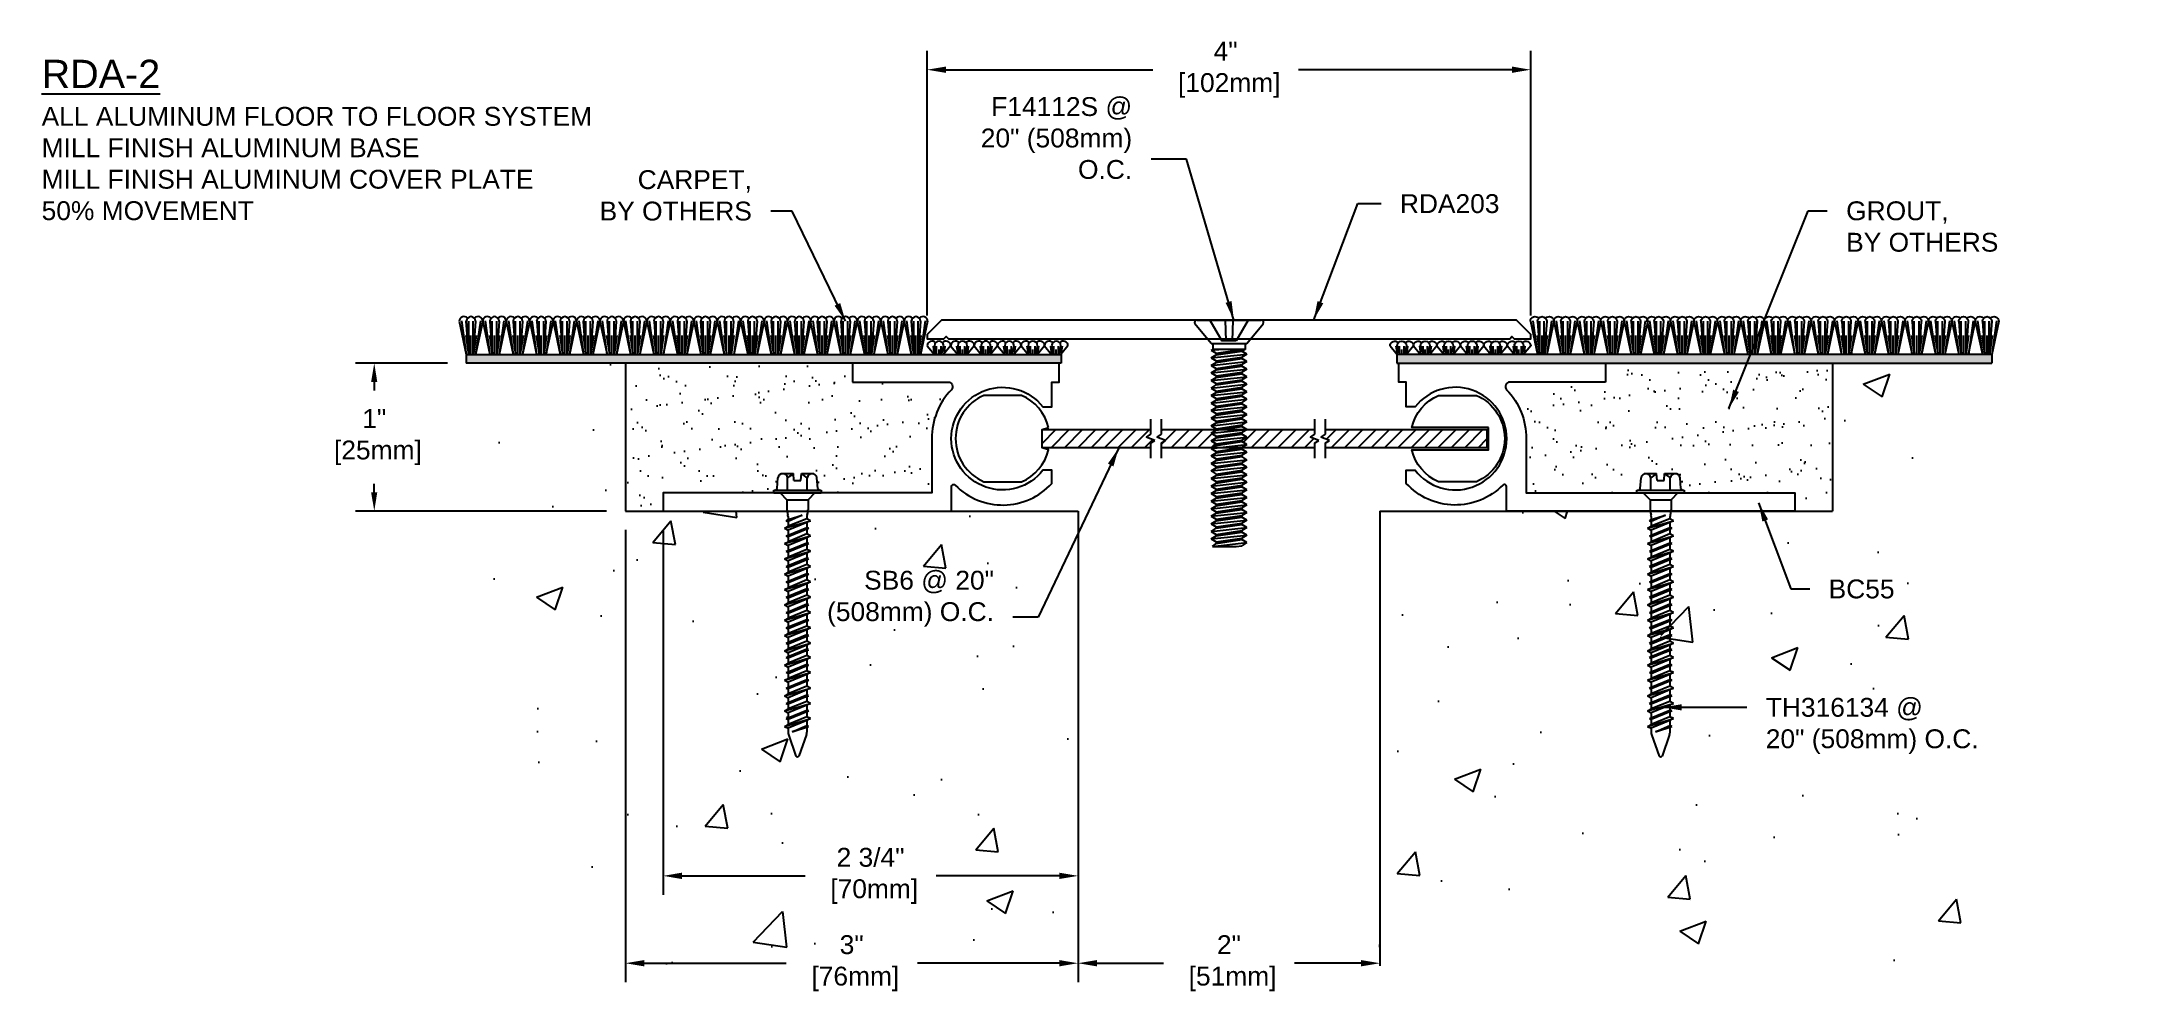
# Model space of a CAD drawing. Header units: inches. Extents: x -4.5 to 9.3, y 15.3 to 21.6.
import ezdxf

# ---------------------------------------------------------------- set-up
doc = ezdxf.new("R2010")
doc.units = ezdxf.units.IN
doc.header["$MEASUREMENT"] = 0
for name, color, linetype in [('Anchors', 4, 'Continuous'), ('Conditions', 1, 'Continuous'), ('Dimensions', 3, 'Continuous'), ('Metals', 7, 'Continuous'), ('TEXT', 2, 'Continuous')]:
    doc.layers.add(name, color=color, linetype=linetype)
doc.styles.add('ARIAL', font='arial.ttf')
doc.styles.get("Standard").update_dxf_attribs({"font": 'arial.ttf'})
doc.dimstyles.new('Arial', dxfattribs={"dimtxt": 0.125, "dimasz": 0.125, "dimexe": 0.125, "dimexo": 0.125, "dimgap": 0.125, "dimtad": 0, "dimtih": 1, "dimtoh": 1, "dimdec": 4, "dimzin": 3, "dimdsep": 46, "dimlunit": 4, "dimtxsty": 'ARIAL', "dimcen": 0.125, "dimadec": 0, "dimazin": 0, "dimtfac": 1, "dimtdec": 4, "dimtofl": 0, "dimtmove": 0, "dimatfit": 3, "dimfxl": 0, "dimfrac": 2, "dimtolj": 1, "dimtzin": 0, "dimarcsym": 0})

msp = doc.modelspace()

# ---------------------------------------------------------------- texts
at = {"layer": 'TEXT', "insert": (-4.49042, 21.47704), "char_height": 0.1875, "width": 4, "attachment_point": 1, "style": 'ARIAL'}
msp.add_mtext('{\\LRDA-2\\P\\H0.6667x;\\lALL ALUMINUM FLOOR TO FLOOR SYSTEM MILL FINISH ALUMINUM BASE \\PMILL FINISH ALUMINUM COVER PLATE \\P50% MOVEMENT}', dxfattribs=at)
at = {"layer": 'TEXT', "char_height": 0.125, "style": 'ARIAL'}
for s, insert, attachment_point in [('F14112S @\\P20" (508mm)\\PO.C.', (2.73673, 20.68584), 9), ('CARPET,\\PBY OTHERS', (0.21644, 20.40992), 9), ('RDA203', (4.5109, 20.58608), 1), ('GROUT,\\PBY OTHERS', (7.46827, 20.53844), 1), ('SB6 @ 20"\\P(508mm) O.C.', (1.82085, 17.71909), 9), ('BC55', (7.35217, 18.03221), 1), ('TH316134 @\\P20" (508mm) O.C.', (6.9358, 17.24758), 1)]:
    msp.add_mtext(s, dxfattribs=dict(at, insert=insert, attachment_point=attachment_point))

# ---------------------------------------------------------------- blocks, each defined once
blk = doc.blocks.new('*D12')
at = {"layer": 'Defpoints', "color": 0}
for p in [(5.378, 21.411), (1.378, 19.656), (5.378, 19.656)]:
    blk.add_point(p, dxfattribs=at)
at = {"layer": 'Dimensions', "color": 0, "lineweight": -2}
for p, q in [((1.378, 19.781), (1.378, 21.536)), ((5.378, 19.781), (5.378, 21.536)), ((1.503, 21.411), (2.873, 21.411)), ((5.253, 21.411), (3.839, 21.411))]:
    blk.add_line(p, q, dxfattribs=at)
at = {"layer": 'Dimensions', "color": 0}
for points in [[(1.503, 21.432), (1.503, 21.39), (1.378, 21.411)], [(5.253, 21.432), (5.253, 21.39), (5.378, 21.411)]]:
    blk.add_solid(points, dxfattribs=at)
at = {"layer": 'Dimensions', "color": 0, "insert": (3.356, 21.411), "char_height": 0.125, "attachment_point": 5, "style": 'ARIAL'}
blk.add_mtext('\\A1;4"\\P [102mm]', dxfattribs=at)
blk = doc.blocks.new('*D13')
at = {"layer": 'Defpoints', "color": 0}
for p in [(2.378, 16.978), (4.378, 15.489), (4.378, 15.471)]:
    blk.add_point(p, dxfattribs=at)
at = {"layer": 'Dimensions', "color": 0, "lineweight": -2}
for p, q in [((2.378, 16.853), (2.378, 15.364)), ((4.378, 15.596), (4.378, 15.614)), ((2.503, 15.489), (2.944, 15.489)), ((4.253, 15.489), (3.813, 15.489))]:
    blk.add_line(p, q, dxfattribs=at)
at = {"layer": 'Dimensions', "color": 0}
for points in [[(2.503, 15.51), (2.503, 15.468), (2.378, 15.489)], [(4.253, 15.51), (4.253, 15.468), (4.378, 15.489)]]:
    blk.add_solid(points, dxfattribs=at)
at = {"layer": 'Dimensions', "color": 0, "insert": (3.378, 15.489), "char_height": 0.125, "attachment_point": 5, "style": 'ARIAL'}
blk.add_mtext('\\A1;2"\\P [51mm]', dxfattribs=at)
blk = doc.blocks.new('*D14')
at = {"layer": 'Defpoints', "color": 0}
for p in [(-0.622, 18.486), (2.378, 16.978), (-0.622, 15.489)]:
    blk.add_point(p, dxfattribs=at)
at = {"layer": 'Dimensions', "color": 0, "lineweight": -2}
for p, q in [((-0.622, 18.361), (-0.622, 15.364)), ((2.378, 16.853), (2.378, 15.364)), ((-0.497, 15.489), (0.444, 15.489)), ((2.253, 15.489), (1.313, 15.489))]:
    blk.add_line(p, q, dxfattribs=at)
at = {"layer": 'Dimensions', "color": 0}
for points in [[(-0.497, 15.51), (-0.497, 15.468), (-0.622, 15.489)], [(2.253, 15.51), (2.253, 15.468), (2.378, 15.489)]]:
    blk.add_solid(points, dxfattribs=at)
at = {"layer": 'Dimensions', "color": 0, "insert": (0.878, 15.489), "char_height": 0.125, "attachment_point": 5, "style": 'ARIAL'}
blk.add_mtext('\\A1;3"\\P [76mm]', dxfattribs=at)
blk = doc.blocks.new('*D15')
at = {"layer": 'Defpoints', "color": 0}
for p in [(-0.372, 18.486), (2.378, 16.978), (-0.372, 16.068)]:
    blk.add_point(p, dxfattribs=at)
at = {"layer": 'Dimensions', "color": 0, "lineweight": -2}
for p, q in [((-0.372, 18.361), (-0.372, 15.943)), ((2.378, 16.853), (2.378, 15.943)), ((-0.247, 16.068), (0.569, 16.068)), ((2.253, 16.068), (1.438, 16.068))]:
    blk.add_line(p, q, dxfattribs=at)
at = {"layer": 'Dimensions', "color": 0}
for points in [[(-0.247, 16.089), (-0.247, 16.047), (-0.372, 16.068)], [(2.253, 16.089), (2.253, 16.047), (2.378, 16.068)]]:
    blk.add_solid(points, dxfattribs=at)
at = {"layer": 'Dimensions', "color": 0, "insert": (1.003, 16.068), "char_height": 0.125, "attachment_point": 5, "style": 'ARIAL'}
blk.add_mtext('\\A1;2 3/4"\\P [70mm]', dxfattribs=at)
blk = doc.blocks.new('TH316134')
for p, q in [((-0.157, 0), (-0.157, 0.019)), ((-0.157, 0.019), (0.157, 0.019)), ((-0.157, 0), (0.157, 0)), ((-0.135, 0.029), (-0.129, 0.1)), ((-0.115, 0), (-0.07, -0.045)), ((-0.097, 0.128), (-0.027, 0.128)), ((-0.065, 0.019), (-0.065, 0.1)), ((-0.023, 0.082), (-0.027, 0.128)), ((-0.023, 0.082), (0.023, 0.082)), ((0.023, 0.082), (0.027, 0.128)), ((0.027, 0.128), (0.097, 0.128)), ((0.064, 0.019), (0.064, 0.1)), ((0.115, 0), (0.07, -0.045)), ((0.135, 0.029), (0.129, 0.1)), ((0.157, 0.019), (0.157, 0)), ((-0.07, -0.045), (-0.07, -0.112)), ((-0.07, -0.045), (0.07, -0.045)), ((-0.069, -0.122), (-0.063, -0.148)), ((0.069, -0.122), (0.063, -0.148)), ((0.07, -0.045), (0.07, -0.112)), ((-0.086, -0.234), (0.086, -0.184)), ((-0.086, -0.234), (-0.062, -0.221)), ((-0.086, -0.234), (-0.062, -0.247)), ((-0.074, -0.184), (0.032, -0.147)), ((-0.074, -0.184), (-0.062, -0.177)), ((-0.074, -0.184), (-0.062, -0.19)), ((-0.074, -0.285), (0.074, -0.234)), ((-0.062, -0.177), (0.032, -0.147)), ((0.032, -0.147), (-0.062, -0.19)), ((-0.062, -0.157), (-0.062, -0.177)), ((0.062, -0.171), (-0.062, -0.221)), ((-0.062, -0.19), (-0.062, -0.221)), ((0.062, -0.197), (-0.062, -0.247)), ((-0.062, -0.279), (0.062, -0.228)), ((0.062, -0.241), (-0.062, -0.291)), ((-0.062, -0.247), (-0.062, -0.279)), ((0.062, -0.272), (-0.062, -0.323)), ((0.062, -0.157), (0.062, -0.171)), ((0.086, -0.184), (0.062, -0.171)), ((0.086, -0.184), (0.062, -0.197)), ((0.062, -0.197), (0.062, -0.228)), ((0.074, -0.234), (0.062, -0.228)), ((0.074, -0.234), (0.062, -0.241)), ((0.062, -0.241), (0.062, -0.272)), ((0.086, -0.285), (0.062, -0.272)), ((-0.086, -0.336), (0.086, -0.285)), ((-0.086, -0.336), (-0.062, -0.323)), ((-0.086, -0.336), (-0.062, -0.349)), ((-0.086, -0.437), (0.086, -0.387)), ((-0.074, -0.285), (-0.062, -0.279)), ((-0.074, -0.285), (-0.062, -0.291)), ((-0.074, -0.387), (0.074, -0.336)), ((-0.074, -0.387), (-0.062, -0.381)), ((-0.074, -0.387), (-0.062, -0.393)), ((-0.062, -0.291), (-0.062, -0.323)), ((0.062, -0.298), (-0.062, -0.349)), ((-0.062, -0.381), (0.062, -0.33)), ((0.062, -0.342), (-0.062, -0.393)), ((-0.062, -0.349), (-0.062, -0.381)), ((0.062, -0.374), (-0.062, -0.425)), ((-0.062, -0.393), (-0.062, -0.425)), ((0.062, -0.4), (-0.062, -0.45)), ((0.086, -0.285), (0.062, -0.298)), ((0.062, -0.298), (0.062, -0.33)), ((0.074, -0.336), (0.062, -0.33)), ((0.074, -0.336), (0.062, -0.342)), ((0.062, -0.342), (0.062, -0.374)), ((0.086, -0.387), (0.062, -0.374)), ((0.086, -0.387), (0.062, -0.4)), ((0.062, -0.4), (0.062, -0.431)), ((-0.086, -0.437), (-0.062, -0.425)), ((-0.086, -0.437), (-0.062, -0.45)), ((-0.086, -0.539), (0.086, -0.488)), ((-0.086, -0.539), (-0.062, -0.526)), ((-0.086, -0.539), (-0.062, -0.552)), ((-0.074, -0.488), (0.074, -0.437)), ((-0.074, -0.488), (-0.062, -0.482)), ((-0.074, -0.488), (-0.062, -0.494)), ((-0.074, -0.59), (0.074, -0.539)), ((-0.062, -0.482), (0.062, -0.431)), ((0.062, -0.444), (-0.062, -0.494)), ((-0.062, -0.45), (-0.062, -0.482)), ((0.062, -0.475), (-0.062, -0.526)), ((-0.062, -0.494), (-0.062, -0.526)), ((0.062, -0.501), (-0.062, -0.552)), ((-0.062, -0.584), (0.062, -0.533)), ((0.062, -0.545), (-0.062, -0.596)), ((0.074, -0.437), (0.062, -0.431)), ((0.074, -0.437), (0.062, -0.444)), ((0.062, -0.444), (0.062, -0.475)), ((0.086, -0.488), (0.062, -0.475)), ((0.086, -0.488), (0.062, -0.501)), ((0.062, -0.501), (0.062, -0.533)), ((0.074, -0.539), (0.062, -0.533)), ((0.074, -0.539), (0.062, -0.545)), ((0.062, -0.545), (0.062, -0.577)), ((-0.086, -0.641), (0.086, -0.59)), ((-0.086, -0.641), (-0.062, -0.628)), ((-0.086, -0.641), (-0.062, -0.654)), ((-0.074, -0.59), (-0.062, -0.584)), ((-0.074, -0.59), (-0.062, -0.596)), ((-0.074, -0.691), (0.074, -0.641)), ((-0.074, -0.691), (-0.062, -0.685)), ((-0.062, -0.552), (-0.062, -0.584)), ((0.062, -0.577), (-0.062, -0.628)), ((-0.062, -0.596), (-0.062, -0.628)), ((0.062, -0.603), (-0.062, -0.654)), ((-0.062, -0.685), (0.062, -0.634)), ((0.062, -0.647), (-0.062, -0.698)), ((-0.062, -0.654), (-0.062, -0.685)), ((0.062, -0.678), (-0.062, -0.729)), ((0.086, -0.59), (0.062, -0.577)), ((0.086, -0.59), (0.062, -0.603)), ((0.062, -0.603), (0.062, -0.634)), ((0.074, -0.641), (0.062, -0.634)), ((0.074, -0.641), (0.062, -0.647)), ((0.062, -0.647), (0.062, -0.678)), ((0.086, -0.691), (0.062, -0.678)), ((-0.086, -0.742), (0.086, -0.691)), ((-0.086, -0.742), (-0.062, -0.729)), ((-0.086, -0.742), (-0.062, -0.755)), ((-0.086, -0.844), (0.086, -0.793)), ((-0.074, -0.691), (-0.062, -0.698)), ((-0.074, -0.793), (0.074, -0.742)), ((-0.074, -0.793), (-0.062, -0.787)), ((-0.074, -0.793), (-0.062, -0.799)), ((-0.062, -0.698), (-0.062, -0.729)), ((0.062, -0.704), (-0.062, -0.755)), ((-0.062, -0.787), (0.062, -0.736)), ((0.062, -0.748), (-0.062, -0.799)), ((-0.062, -0.755), (-0.062, -0.787)), ((0.062, -0.78), (-0.062, -0.831)), ((-0.062, -0.799), (-0.062, -0.831)), ((0.062, -0.806), (-0.062, -0.857)), ((0.086, -0.691), (0.062, -0.704)), ((0.062, -0.704), (0.062, -0.736)), ((0.074, -0.742), (0.062, -0.736)), ((0.074, -0.742), (0.062, -0.748)), ((0.062, -0.748), (0.062, -0.78)), ((0.086, -0.793), (0.062, -0.78)), ((0.086, -0.793), (0.062, -0.806)), ((0.062, -0.806), (0.062, -0.838)), ((-0.086, -0.844), (-0.062, -0.831)), ((-0.086, -0.844), (-0.062, -0.857)), ((-0.086, -0.945), (0.086, -0.895)), ((-0.086, -0.945), (-0.062, -0.932)), ((-0.086, -0.945), (-0.062, -0.958)), ((-0.074, -0.895), (0.074, -0.844)), ((-0.074, -0.895), (-0.062, -0.888)), ((-0.074, -0.895), (-0.062, -0.901)), ((-0.074, -0.996), (0.074, -0.945)), ((-0.062, -0.888), (0.062, -0.838)), ((0.062, -0.85), (-0.062, -0.901)), ((-0.062, -0.857), (-0.062, -0.888)), ((0.062, -0.882), (-0.062, -0.932)), ((-0.062, -0.901), (-0.062, -0.932)), ((0.062, -0.907), (-0.062, -0.958)), ((-0.062, -0.99), (0.062, -0.939)), ((0.062, -0.951), (-0.062, -1.002)), ((-0.062, -0.958), (-0.062, -0.99)), ((0.074, -0.844), (0.062, -0.838)), ((0.074, -0.844), (0.062, -0.85)), ((0.062, -0.85), (0.062, -0.882)), ((0.086, -0.895), (0.062, -0.882)), ((0.086, -0.895), (0.062, -0.907)), ((0.062, -0.907), (0.062, -0.939)), ((0.074, -0.945), (0.062, -0.939)), ((0.074, -0.945), (0.062, -0.951)), ((0.062, -0.951), (0.062, -0.983)), ((-0.086, -1.047), (0.086, -0.996)), ((-0.086, -1.047), (-0.062, -1.034)), ((-0.086, -1.047), (-0.062, -1.06)), ((-0.086, -1.141), (0.086, -1.09)), ((-0.074, -0.996), (-0.062, -0.99)), ((-0.074, -0.996), (-0.062, -1.002)), ((-0.074, -1.09), (0.074, -1.039)), ((-0.074, -1.09), (-0.062, -1.084)), ((-0.074, -1.09), (-0.062, -1.096)), ((0.062, -0.983), (-0.062, -1.034)), ((-0.062, -1.002), (-0.062, -1.034)), ((0.062, -1.009), (-0.062, -1.06)), ((-0.062, -1.084), (0.062, -1.033)), ((0.062, -1.045), (-0.062, -1.096)), ((-0.062, -1.052), (-0.062, -1.084)), ((0.062, -1.077), (-0.062, -1.128)), ((-0.062, -1.096), (-0.062, -1.128)), ((0.062, -1.103), (-0.062, -1.154)), ((0.086, -0.996), (0.062, -0.983)), ((0.086, -0.996), (0.062, -1.009)), ((0.062, -1.001), (0.062, -1.033)), ((0.074, -1.039), (0.062, -1.033)), ((0.074, -1.039), (0.062, -1.045)), ((0.062, -1.045), (0.062, -1.077)), ((0.086, -1.09), (0.062, -1.077)), ((0.086, -1.09), (0.062, -1.103)), ((0.062, -1.103), (0.062, -1.134)), ((-0.086, -1.141), (-0.062, -1.128)), ((-0.086, -1.141), (-0.062, -1.154)), ((-0.086, -1.242), (0.086, -1.191)), ((-0.086, -1.242), (-0.062, -1.229)), ((-0.074, -1.191), (0.074, -1.141)), ((-0.074, -1.191), (-0.062, -1.185)), ((-0.074, -1.191), (-0.062, -1.198)), ((-0.062, -1.185), (0.062, -1.134)), ((0.062, -1.147), (-0.062, -1.198)), ((-0.062, -1.154), (-0.062, -1.185)), ((0.062, -1.178), (-0.062, -1.229)), ((-0.062, -1.198), (-0.062, -1.229)), ((0.062, -1.204), (-0.062, -1.255)), ((-0.062, -1.287), (0.062, -1.236)), ((0.074, -1.141), (0.062, -1.134)), ((0.074, -1.141), (0.062, -1.147)), ((0.062, -1.147), (0.062, -1.178)), ((0.086, -1.191), (0.062, -1.178)), ((0.086, -1.191), (0.062, -1.204)), ((0.062, -1.204), (0.062, -1.236)), ((0.074, -1.242), (0.062, -1.236)), ((-0.086, -1.242), (-0.062, -1.255)), ((-0.086, -1.344), (0.086, -1.293)), ((-0.086, -1.344), (-0.062, -1.331)), ((-0.086, -1.344), (-0.062, -1.357)), ((-0.074, -1.293), (0.074, -1.242)), ((-0.074, -1.293), (-0.062, -1.287)), ((-0.074, -1.293), (-0.062, -1.299)), ((-0.074, -1.395), (0.074, -1.344)), ((0.062, -1.248), (-0.062, -1.299)), ((-0.062, -1.255), (-0.062, -1.287)), ((0.062, -1.28), (-0.062, -1.331)), ((-0.062, -1.299), (-0.062, -1.331)), ((0.062, -1.306), (-0.062, -1.357)), ((-0.062, -1.388), (0.062, -1.338)), ((0.062, -1.35), (-0.062, -1.401)), ((-0.062, -1.357), (-0.062, -1.388)), ((0.074, -1.242), (0.062, -1.248)), ((0.062, -1.248), (0.062, -1.28)), ((0.086, -1.293), (0.062, -1.28)), ((0.086, -1.293), (0.062, -1.306)), ((0.062, -1.306), (0.062, -1.338)), ((0.074, -1.344), (0.062, -1.338)), ((0.074, -1.344), (0.062, -1.35)), ((0.062, -1.35), (0.062, -1.382)), ((-0.086, -1.445), (0.086, -1.395)), ((-0.086, -1.445), (-0.062, -1.432)), ((-0.086, -1.445), (-0.062, -1.458)), ((-0.086, -1.547), (0.086, -1.496)), ((-0.074, -1.395), (-0.062, -1.388)), ((-0.074, -1.395), (-0.062, -1.401)), ((-0.074, -1.496), (0.074, -1.445)), ((-0.074, -1.496), (-0.062, -1.49)), ((-0.074, -1.496), (-0.062, -1.502)), ((0.062, -1.382), (-0.062, -1.432)), ((-0.062, -1.401), (-0.062, -1.432)), ((0.062, -1.407), (-0.062, -1.458)), ((-0.062, -1.49), (0.062, -1.439)), ((0.062, -1.451), (-0.062, -1.502)), ((-0.062, -1.458), (-0.062, -1.49)), ((0.062, -1.483), (-0.062, -1.534)), ((-0.062, -1.502), (-0.062, -1.534)), ((0.062, -1.509), (-0.062, -1.56)), ((0.086, -1.395), (0.062, -1.382)), ((0.086, -1.395), (0.062, -1.407)), ((0.062, -1.407), (0.062, -1.439)), ((0.074, -1.445), (0.062, -1.439)), ((0.074, -1.445), (0.062, -1.451)), ((0.062, -1.451), (0.062, -1.483)), ((0.086, -1.496), (0.062, -1.483)), ((0.086, -1.496), (0.062, -1.509)), ((0.062, -1.509), (0.062, -1.541)), ((-0.086, -1.547), (-0.062, -1.534)), ((-0.086, -1.547), (-0.062, -1.56)), ((-0.062, -1.56), (-0.062, -1.586)), ((-0.06, -1.601), (-0.01, -1.744)), ((-0.034, -1.584), (0.062, -1.541)), ((-0.034, -1.584), (0.074, -1.547)), ((0.062, -1.553), (-0.034, -1.584)), ((0.06, -1.601), (0.01, -1.744)), ((0.074, -1.547), (0.062, -1.541)), ((0.074, -1.547), (0.062, -1.553)), ((0.062, -1.553), (0.062, -1.586))]:
    blk.add_line(p, q)
for centre, radius, start, end in [((-0.146, 0.03), 0.0112, 270, 355), ((-0.097, 0.095), 0.0327, 9.285, 170.715), ((0, 0.038), 0.0896, 107.4215, 136.0407), ((0, 0.038), 0.0896, 43.9593, 72.5785), ((0.097, 0.095), 0.0327, 9.285, 170.715), ((0.146, 0.03), 0.0112, 185, 270), ((-0.023, -0.112), 0.0465, 180, 191.9357), ((0.023, -0.112), 0.0465, 348.0643, 0), ((-0.109, -0.157), 0.0465, 0, 11.9357), ((0.109, -0.157), 0.0465, 168.0643, 180), ((-0.016, -1.586), 0.0465, 180, 199.3058), ((0.016, -1.586), 0.0465, 340.6942, 0), ((0, -1.739), 0.0106, 204.1001, 335.8999)]:
    blk.add_arc(centre, radius, start, end)
blk = doc.blocks.new('*D16')
at = {"layer": 'Defpoints', "color": 0}
for p in [(-1.676, 19.466), (-2.286, 18.486), (-0.622, 18.486)]:
    blk.add_point(p, dxfattribs=at)
at = {"layer": 'Dimensions', "color": 0, "lineweight": -2}
for p, q in [((-1.801, 19.466), (-2.411, 19.466)), ((-2.286, 19.341), (-2.286, 19.285)), ((-2.286, 18.611), (-2.286, 18.666)), ((-0.747, 18.486), (-2.411, 18.486))]:
    blk.add_line(p, q, dxfattribs=at)
at = {"layer": 'Dimensions', "color": 0}
for points in [[(-2.307, 19.341), (-2.266, 19.341), (-2.286, 19.466)], [(-2.307, 18.611), (-2.266, 18.611), (-2.286, 18.486)]]:
    blk.add_solid(points, dxfattribs=at)
at = {"layer": 'Dimensions', "color": 0, "insert": (-2.286, 18.976), "char_height": 0.125, "attachment_point": 5, "style": 'ARIAL'}
blk.add_mtext('\\A1;1"\\P [25mm]', dxfattribs=at)
blk = doc.blocks.new('Bc55')
blk.add_lwpolyline([(1.38, 0.855), (2.013, 0.855, -0.659567), (2.035, 0.804, 0.192706), (1.905, 0.48), (1.905, 0.12), (0.125, 0.12), (0.125, 0), (2.035, 0), (2.035, 0.162, -0.671875), (2.061, 0.172, 0.430668), (2.7, 0.183), (2.7, 0.27), (2.642, 0.27, -2.892356), (2.642, 0.69), (2.7, 0.69), (2.7, 0.855), (2.75, 0.855), (2.75, 0.98), (1.38, 0.98)], format="xyb", close=True)
blk = doc.blocks.new('F14112S')
for p, q in [((-0.214, 0), (0.214, 0)), ((-0.128, 0), (-0.047, -0.137)), ((-0.025, 0), (-0.02, -0.137)), ((0.025, 0), (0.02, -0.137)), ((0.128, 0), (0.048, -0.137)), ((-0.119, -0.155), (-0.226, -0.024)), ((0.048, -0.137), (-0.047, -0.137)), ((0.119, -0.155), (0.226, -0.024)), ((-0.119, -0.155), (0.119, -0.155)), ((-0.119, -0.2), (-0.108, -0.195)), ((-0.119, -0.2), (-0.068, -0.195)), ((-0.119, -0.2), (-0.085, -0.22)), ((-0.119, -0.25), (0.119, -0.225)), ((-0.119, -0.25), (-0.085, -0.23)), ((-0.119, -0.25), (-0.085, -0.27)), ((-0.119, -0.3), (0.119, -0.275)), ((-0.108, -0.155), (-0.108, -0.195)), ((0.108, -0.195), (-0.108, -0.195)), ((-0.085, -0.22), (0.085, -0.195)), ((-0.085, -0.23), (0.085, -0.205)), ((-0.085, -0.22), (-0.085, -0.23)), ((-0.085, -0.27), (0.085, -0.245)), ((-0.085, -0.28), (0.085, -0.255)), ((-0.085, -0.27), (-0.085, -0.28)), ((0.108, -0.195), (0.085, -0.205)), ((0.119, -0.225), (0.085, -0.205)), ((0.119, -0.225), (0.085, -0.245)), ((0.085, -0.245), (0.085, -0.255)), ((0.119, -0.275), (0.085, -0.255)), ((0.119, -0.275), (0.085, -0.295)), ((0.108, -0.155), (0.108, -0.195)), ((-0.119, -0.3), (-0.085, -0.28)), ((-0.119, -0.3), (-0.085, -0.32)), ((-0.119, -0.35), (0.119, -0.325)), ((-0.119, -0.35), (-0.085, -0.33)), ((-0.119, -0.35), (-0.085, -0.37)), ((-0.119, -0.4), (0.119, -0.375)), ((-0.119, -0.4), (-0.085, -0.38)), ((-0.119, -0.4), (-0.085, -0.42)), ((-0.085, -0.32), (0.085, -0.295)), ((-0.085, -0.33), (0.085, -0.305)), ((-0.085, -0.32), (-0.085, -0.33)), ((-0.085, -0.37), (0.085, -0.345)), ((-0.085, -0.38), (0.085, -0.355)), ((-0.085, -0.37), (-0.085, -0.38)), ((-0.085, -0.42), (0.085, -0.395)), ((-0.085, -0.43), (0.085, -0.405)), ((0.085, -0.295), (0.085, -0.305)), ((0.119, -0.325), (0.085, -0.305)), ((0.119, -0.325), (0.085, -0.345)), ((0.085, -0.345), (0.085, -0.355)), ((0.119, -0.375), (0.085, -0.355)), ((0.119, -0.375), (0.085, -0.395)), ((0.085, -0.395), (0.085, -0.405)), ((0.119, -0.425), (0.085, -0.405)), ((-0.119, -0.45), (0.119, -0.425)), ((-0.119, -0.45), (-0.085, -0.43)), ((-0.119, -0.45), (-0.085, -0.47)), ((-0.119, -0.5), (0.119, -0.475)), ((-0.119, -0.5), (-0.085, -0.48)), ((-0.119, -0.5), (-0.085, -0.52)), ((-0.119, -0.55), (0.119, -0.525)), ((-0.119, -0.55), (-0.085, -0.53)), ((-0.119, -0.55), (-0.085, -0.57)), ((-0.085, -0.42), (-0.085, -0.43)), ((-0.085, -0.47), (0.085, -0.445)), ((-0.085, -0.48), (0.085, -0.455)), ((-0.085, -0.47), (-0.085, -0.48)), ((-0.085, -0.52), (0.085, -0.495)), ((-0.085, -0.53), (0.085, -0.505)), ((-0.085, -0.52), (-0.085, -0.53)), ((-0.085, -0.57), (0.085, -0.545)), ((0.119, -0.425), (0.085, -0.445)), ((0.085, -0.445), (0.085, -0.455)), ((0.119, -0.475), (0.085, -0.455)), ((0.119, -0.475), (0.085, -0.495)), ((0.085, -0.495), (0.085, -0.505)), ((0.119, -0.525), (0.085, -0.505)), ((0.119, -0.525), (0.085, -0.545)), ((0.085, -0.545), (0.085, -0.555)), ((-0.119, -0.6), (0.119, -0.575)), ((-0.119, -0.6), (-0.085, -0.58)), ((-0.119, -0.6), (-0.085, -0.62)), ((-0.119, -0.65), (0.119, -0.625)), ((-0.119, -0.65), (-0.085, -0.63)), ((-0.119, -0.65), (-0.085, -0.67)), ((-0.119, -0.7), (0.119, -0.675)), ((-0.119, -0.7), (-0.085, -0.68)), ((-0.085, -0.58), (0.085, -0.555)), ((-0.085, -0.57), (-0.085, -0.58)), ((-0.085, -0.62), (0.085, -0.595)), ((-0.085, -0.63), (0.085, -0.605)), ((-0.085, -0.62), (-0.085, -0.63)), ((-0.085, -0.67), (0.085, -0.645)), ((-0.085, -0.68), (0.085, -0.655)), ((-0.085, -0.67), (-0.085, -0.68)), ((0.119, -0.575), (0.085, -0.555)), ((0.119, -0.575), (0.085, -0.595)), ((0.085, -0.595), (0.085, -0.605)), ((0.119, -0.625), (0.085, -0.605)), ((0.119, -0.625), (0.085, -0.645)), ((0.085, -0.645), (0.085, -0.655)), ((0.119, -0.675), (0.085, -0.655)), ((0.119, -0.675), (0.085, -0.695)), ((-0.119, -0.7), (-0.085, -0.72)), ((-0.119, -0.75), (0.119, -0.725)), ((-0.119, -0.75), (-0.085, -0.73)), ((-0.119, -0.75), (-0.085, -0.77)), ((-0.119, -0.8), (0.119, -0.775)), ((-0.119, -0.8), (-0.085, -0.78)), ((-0.119, -0.8), (-0.085, -0.82)), ((-0.119, -0.85), (0.119, -0.825)), ((-0.085, -0.72), (0.085, -0.695)), ((-0.085, -0.73), (0.085, -0.705)), ((-0.085, -0.72), (-0.085, -0.73)), ((-0.085, -0.77), (0.085, -0.745)), ((-0.085, -0.78), (0.085, -0.755)), ((-0.085, -0.77), (-0.085, -0.78)), ((-0.085, -0.82), (0.085, -0.795)), ((-0.085, -0.83), (0.085, -0.805)), ((-0.085, -0.82), (-0.085, -0.83)), ((0.085, -0.695), (0.085, -0.705)), ((0.119, -0.725), (0.085, -0.705)), ((0.119, -0.725), (0.085, -0.745)), ((0.085, -0.745), (0.085, -0.755)), ((0.119, -0.775), (0.085, -0.755)), ((0.119, -0.775), (0.085, -0.795)), ((0.085, -0.795), (0.085, -0.805)), ((0.119, -0.825), (0.085, -0.805)), ((0.119, -0.825), (0.085, -0.845)), ((-0.119, -0.85), (-0.085, -0.83)), ((-0.119, -0.85), (-0.085, -0.87)), ((-0.119, -0.9), (0.119, -0.875)), ((-0.119, -0.9), (-0.085, -0.88)), ((-0.119, -0.9), (-0.085, -0.92)), ((-0.119, -0.95), (0.119, -0.925)), ((-0.119, -0.95), (-0.085, -0.93)), ((-0.119, -0.95), (-0.085, -0.97)), ((-0.085, -0.87), (0.085, -0.845)), ((-0.085, -0.88), (0.085, -0.855)), ((-0.085, -0.87), (-0.085, -0.88)), ((-0.085, -0.92), (0.085, -0.895)), ((-0.085, -0.93), (0.085, -0.905)), ((-0.085, -0.92), (-0.085, -0.93)), ((-0.085, -0.97), (0.085, -0.945)), ((-0.085, -0.98), (0.085, -0.955)), ((0.085, -0.845), (0.085, -0.855)), ((0.119, -0.875), (0.085, -0.855)), ((0.119, -0.875), (0.085, -0.895)), ((0.085, -0.895), (0.085, -0.905)), ((0.119, -0.925), (0.085, -0.905)), ((0.119, -0.925), (0.085, -0.945)), ((0.085, -0.945), (0.085, -0.955)), ((0.119, -0.975), (0.085, -0.955)), ((-0.119, -1), (0.119, -0.975)), ((-0.119, -1), (-0.085, -0.98)), ((-0.119, -1), (-0.085, -1.02)), ((-0.119, -1.05), (0.119, -1.025)), ((-0.119, -1.05), (-0.085, -1.03)), ((-0.119, -1.05), (-0.085, -1.07)), ((-0.119, -1.1), (0.119, -1.075)), ((-0.119, -1.1), (-0.085, -1.08)), ((-0.119, -1.1), (-0.085, -1.12)), ((-0.085, -0.97), (-0.085, -0.98)), ((-0.085, -1.02), (0.085, -0.995)), ((-0.085, -1.03), (0.085, -1.005)), ((-0.085, -1.02), (-0.085, -1.03)), ((-0.085, -1.07), (0.085, -1.045)), ((-0.085, -1.08), (0.085, -1.055)), ((-0.085, -1.07), (-0.085, -1.08)), ((-0.085, -1.12), (0.085, -1.095)), ((0.119, -0.975), (0.085, -0.995)), ((0.085, -0.995), (0.085, -1.005)), ((0.119, -1.025), (0.085, -1.005)), ((0.119, -1.025), (0.085, -1.045)), ((0.085, -1.045), (0.085, -1.055)), ((0.119, -1.075), (0.085, -1.055)), ((0.119, -1.075), (0.085, -1.095)), ((0.085, -1.095), (0.085, -1.105)), ((-0.119, -1.15), (0.119, -1.125)), ((-0.119, -1.15), (-0.085, -1.13)), ((-0.119, -1.15), (-0.085, -1.17)), ((-0.119, -1.2), (0.119, -1.175)), ((-0.119, -1.2), (-0.085, -1.18)), ((-0.119, -1.2), (-0.085, -1.22)), ((-0.119, -1.25), (0.119, -1.225)), ((-0.119, -1.25), (-0.085, -1.23)), ((-0.085, -1.13), (0.085, -1.105)), ((-0.085, -1.12), (-0.085, -1.13)), ((-0.085, -1.17), (0.085, -1.145)), ((-0.085, -1.18), (0.085, -1.155)), ((-0.085, -1.17), (-0.085, -1.18)), ((-0.085, -1.22), (0.085, -1.195)), ((-0.085, -1.23), (0.085, -1.205)), ((-0.085, -1.22), (-0.085, -1.23)), ((0.119, -1.125), (0.085, -1.105)), ((0.119, -1.125), (0.085, -1.145)), ((0.085, -1.145), (0.085, -1.155)), ((0.119, -1.175), (0.085, -1.155)), ((0.119, -1.175), (0.085, -1.195)), ((0.085, -1.195), (0.085, -1.205)), ((0.119, -1.225), (0.085, -1.205)), ((0.119, -1.225), (0.085, -1.245)), ((-0.119, -1.25), (-0.085, -1.27)), ((-0.119, -1.3), (0.119, -1.275)), ((-0.119, -1.3), (-0.085, -1.28)), ((-0.119, -1.3), (-0.085, -1.32)), ((-0.119, -1.35), (0.119, -1.325)), ((-0.119, -1.35), (-0.085, -1.33)), ((-0.119, -1.35), (-0.085, -1.37)), ((-0.119, -1.4), (0.119, -1.375)), ((-0.085, -1.27), (0.085, -1.245)), ((-0.085, -1.28), (0.085, -1.255)), ((-0.085, -1.27), (-0.085, -1.28)), ((-0.085, -1.32), (0.085, -1.295)), ((-0.085, -1.33), (0.085, -1.305)), ((-0.085, -1.32), (-0.085, -1.33)), ((-0.085, -1.37), (0.085, -1.345)), ((-0.085, -1.38), (0.085, -1.355)), ((-0.085, -1.37), (-0.085, -1.38)), ((0.085, -1.245), (0.085, -1.255)), ((0.119, -1.275), (0.085, -1.255)), ((0.119, -1.275), (0.085, -1.295)), ((0.085, -1.295), (0.085, -1.305)), ((0.119, -1.325), (0.085, -1.305)), ((0.119, -1.325), (0.085, -1.345)), ((0.085, -1.345), (0.085, -1.355)), ((0.119, -1.375), (0.085, -1.355)), ((0.119, -1.375), (0.085, -1.395)), ((-0.119, -1.4), (-0.085, -1.38)), ((-0.119, -1.4), (-0.085, -1.42)), ((-0.119, -1.45), (0.119, -1.425)), ((-0.119, -1.45), (-0.085, -1.43)), ((-0.119, -1.45), (-0.085, -1.47)), ((-0.11, -1.5), (0.119, -1.475)), ((-0.11, -1.5), (-0.085, -1.48)), ((-0.11, -1.5), (0.048, -1.5)), ((-0.085, -1.42), (0.085, -1.395)), ((-0.085, -1.43), (0.085, -1.405)), ((-0.085, -1.42), (-0.085, -1.43)), ((-0.085, -1.47), (0.085, -1.445)), ((-0.085, -1.48), (0.085, -1.455)), ((-0.085, -1.47), (-0.085, -1.48)), ((0.048, -1.5), (0.085, -1.495)), ((0.085, -1.395), (0.085, -1.405)), ((0.119, -1.425), (0.085, -1.405)), ((0.119, -1.425), (0.085, -1.445)), ((0.085, -1.445), (0.085, -1.455)), ((0.119, -1.475), (0.085, -1.455)), ((0.119, -1.475), (0.085, -1.495))]:
    blk.add_line(p, q)
for centre, start, end in [((-0.214, -0.015), 90, 219.032), ((0.214, -0.015), 320.968, 90)]:
    blk.add_arc(centre, 0.015, start, end)
blk = doc.blocks.new('carpet-teeth2')
for points in [[(1.048, 1.253), (1.095, 1.033)], [(1.064, 1.255), (1.095, 1.033)], [(1.111, 1.033), (1.111, 1.253)], [(1.141, 1.033), (1.141, 1.253)], [(1.157, 1.253), (1.141, 1.033)], [(1.189, 1.255), (1.157, 1.033)], [(1.204, 1.253), (1.157, 1.033)], [(1.204, 1.253), (1.251, 1.033)], [(1.219, 1.255), (1.25, 1.033)], [(1.251, 1.253), (1.266, 1.033)], [(1.266, 1.033), (1.266, 1.253)], [(1.297, 1.033), (1.297, 1.253)], [(1.312, 1.253), (1.297, 1.033)], [(1.344, 1.255), (1.313, 1.033)], [(1.359, 1.253), (1.313, 1.033)], [(1.359, 1.253), (1.406, 1.033)], [(1.374, 1.255), (1.406, 1.033)], [(1.406, 1.253), (1.422, 1.033)], [(1.422, 1.033), (1.422, 1.253)], [(1.468, 1.253), (1.452, 1.033)], [(1.452, 1.033), (1.452, 1.253)], [(1.5, 1.255), (1.468, 1.036)], [(1.515, 1.253), (1.468, 1.036)], [(1.515, 1.253), (1.561, 1.033)], [(1.53, 1.255), (1.561, 1.036)], [(1.562, 1.253), (1.577, 1.033)], [(1.577, 1.033), (1.577, 1.253)], [(1.623, 1.253), (1.608, 1.033)], [(1.608, 1.033), (1.608, 1.253)], [(1.67, 1.253), (1.623, 1.033)], [(1.655, 1.255), (1.624, 1.036)], [(1.67, 1.253), (1.717, 1.033)], [(1.685, 1.255), (1.717, 1.033)], [(1.717, 1.253), (1.733, 1.033)], [(1.733, 1.033), (1.733, 1.253)], [(1.779, 1.253), (1.763, 1.033)], [(1.763, 1.033), (1.763, 1.253)], [(1.81, 1.255), (1.779, 1.036)], [(1.825, 1.253), (1.779, 1.033)], [(1.093, 1.158), (1.11, 1.033)], [(1.126, 1.033), (1.126, 1.158)], [(1.16, 1.158), (1.143, 1.038)], [(1.248, 1.158), (1.266, 1.033)], [(1.282, 1.033), (1.282, 1.158)], [(1.315, 1.158), (1.297, 1.033)], [(1.403, 1.158), (1.421, 1.033)], [(1.437, 1.033), (1.437, 1.158)], [(1.471, 1.158), (1.453, 1.038)], [(1.559, 1.158), (1.577, 1.033)], [(1.592, 1.033), (1.592, 1.158)], [(1.626, 1.158), (1.608, 1.033)], [(1.714, 1.158), (1.732, 1.033)], [(1.748, 1.033), (1.748, 1.158)], [(1.781, 1.158), (1.764, 1.033)], [(1.095, 1.033), (1.779, 1.033)]]:
    blk.add_lwpolyline(points)
blk.add_lwpolyline([(1.095, 1.253), (1.111, 1.033)], close=True)
for centre, radius, start, end in [((1.08, 1.253), 0.0312, 41.211, 180), ((1.126, 1.253), 0.0308, 0, 180), ((1.173, 1.253), 0.0312, 0, 138.789), ((1.235, 1.253), 0.0312, 41.211, 180), ((1.282, 1.253), 0.0307, 355.9223, 184.0777), ((1.328, 1.253), 0.0312, 0, 138.789), ((1.391, 1.253), 0.0312, 41.211, 180), ((1.437, 1.253), 0.0308, 0, 180), ((1.483, 1.253), 0.0312, 0, 138.789), ((1.546, 1.253), 0.0312, 41.211, 180), ((1.592, 1.253), 0.0308, 0, 180), ((1.639, 1.253), 0.0312, 0, 138.789), ((1.701, 1.253), 0.0312, 41.211, 180), ((1.748, 1.253), 0.0308, 0, 180), ((1.794, 1.253), 0.0312, 0, 138.789)]:
    blk.add_arc(centre, radius, start, end)
at = {"insert": (1.095, 1.034), "char_height": 0.0000478, "width": 0.00109, "attachment_point": 1}
blk.add_mtext('{\\fArial|b0|i0|c0|p34;BALCO TOOTHBRUSH}', dxfattribs=at)
blk = doc.blocks.new('carpet-teeth2small')
for points in [[(-0.047, 0.057), (0, 0)], [(-0.008, 0.055), (0, 0)], [(0, 0), (0.684, 0)], [(0.011, 0.032), (0.015, 0)], [(0.016, 0), (0.016, 0.055)], [(0.031, 0), (0.031, 0.032)], [(0.062, 0.057), (0.046, 0)], [(0.046, 0), (0.046, 0.055)], [(0.051, 0.032), (0.047, 0.004)], [(0.109, 0.057), (0.062, 0)], [(0.07, 0.055), (0.062, 0)], [(0.109, 0.057), (0.156, 0)], [(0.148, 0.055), (0.155, 0)], [(0.156, 0.057), (0.171, 0)], [(0.166, 0.032), (0.171, 0)], [(0.171, 0), (0.171, 0.055)], [(0.186, 0), (0.186, 0.032)], [(0.217, 0.057), (0.202, 0)], [(0.202, 0), (0.202, 0.055)], [(0.207, 0.032), (0.202, 0)], [(0.264, 0.057), (0.217, 0)], [(0.225, 0.055), (0.218, 0)], [(0.264, 0.057), (0.311, 0)], [(0.303, 0.055), (0.311, 0)], [(0.311, 0.057), (0.327, 0)], [(0.322, 0.032), (0.326, 0)], [(0.327, 0), (0.327, 0.055)], [(0.342, 0), (0.342, 0.032)], [(0.373, 0.057), (0.357, 0)], [(0.357, 0), (0.357, 0.055)], [(0.362, 0.032), (0.358, 0.004)], [(0.42, 0.057), (0.373, 0.002)], [(0.381, 0.055), (0.373, 0.002)], [(0.42, 0.057), (0.466, 0)], [(0.458, 0.055), (0.466, 0.002)], [(0.466, 0.057), (0.482, 0)], [(0.477, 0.032), (0.482, 0)], [(0.482, 0), (0.482, 0.055)], [(0.497, 0), (0.497, 0.032)], [(0.528, 0.057), (0.512, 0)], [(0.512, 0), (0.512, 0.055)], [(0.518, 0.032), (0.513, 0)], [(0.575, 0.057), (0.528, 0)], [(0.536, 0.055), (0.529, 0.002)], [(0.575, 0.057), (0.622, 0)], [(0.614, 0.055), (0.622, 0)], [(0.622, 0.057), (0.637, 0)], [(0.632, 0.032), (0.637, 0)], [(0.637, 0), (0.637, 0.055)], [(0.653, 0), (0.653, 0.032)], [(0.684, 0.057), (0.668, 0)], [(0.668, 0), (0.668, 0.055)], [(0.673, 0.032), (0.668, 0)], [(0.73, 0.057), (0.684, 0)], [(0.692, 0.055), (0.684, 0.002)]]:
    blk.add_lwpolyline(points)
blk.add_lwpolyline([(0, 0.057), (0.016, 0)], close=True)
for centre, radius, start, end in [((-0.015, 0.057), 0.0312, 41.211, 180), ((0.031, 0.057), 0.0308, 0, 180), ((0.078, 0.057), 0.0312, 0, 138.789), ((0.14, 0.057), 0.0312, 41.211, 180), ((0.186, 0.057), 0.0307, 355.9223, 184.0777), ((0.233, 0.057), 0.0312, 0, 138.789), ((0.295, 0.057), 0.0312, 41.211, 180), ((0.342, 0.057), 0.0308, 0, 180), ((0.388, 0.057), 0.0312, 0, 138.789), ((0.451, 0.057), 0.0312, 41.211, 180), ((0.497, 0.057), 0.0308, 0, 180), ((0.544, 0.057), 0.0312, 0, 138.789), ((0.606, 0.057), 0.0312, 41.211, 180), ((0.653, 0.057), 0.0308, 0, 180), ((0.699, 0.057), 0.0312, 0, 138.789)]:
    blk.add_arc(centre, radius, start, end)
at = {"insert": (0, 0), "char_height": 0.0000478, "width": 0.00109, "attachment_point": 1}
blk.add_mtext('{\\fArial|b0|i0|c0|p34;BALCO TOOTHBRUSH}', dxfattribs=at)
blk = doc.blocks.new('CARPET')
at = {"layer": 'Conditions'}
h = blk.add_hatch(dxfattribs=at)
h.set_pattern_fill('EXPAND', color=256, scale=0.125, style=0)
h.set_pattern_definition([(30, (-1.70517, -0.368407), (2e-11, 0.075), [0.0625, -0.0125]), (330, (-1.70517, -0.368407), (0.0649519, 0.0375), [0.0625, -0.0125]), (330, (-1.65105, -0.337157), (0.0649519, 0.0375), [0.0625, -0.0125]), (30, (-1.65105, -0.324657), (2e-11, 0.075), [0.0625, -0.0125])])
h.paths.add_polyline_path([(5.341, 5.991), (5.341, 6.05), (4.656, 6.05), (1.576, 6.05), (1.399, 6.05), (1.399, 5.991)])
for p, q in [((1.399, 6.05), (1.399, 5.991)), ((5.341, 5.991), (1.399, 5.991)), ((1.576, 6.05), (5.341, 6.05)), ((4.5, 6.05), (4.563, 6.05)), ((5.341, 6.05), (5.341, 5.991))]:
    blk.add_line(p, q, dxfattribs=at)
for points in [[(4.454, 6.107), (4.501, 6.05)], [(4.493, 6.104), (4.5, 6.05)], [(4.511, 6.082), (4.516, 6.05)], [(4.516, 6.05), (4.516, 6.104)], [(4.532, 6.05), (4.532, 6.082)], [(4.562, 6.107), (4.547, 6.05)], [(4.547, 6.05), (4.547, 6.104)], [(4.552, 6.082), (4.548, 6.054)], [(4.609, 6.107), (4.562, 6.05)], [(4.57, 6.104), (4.563, 6.05)]]:
    blk.add_lwpolyline(points, dxfattribs=at)
blk.add_lwpolyline([(4.501, 6.107), (4.516, 6.05)], close=True, dxfattribs=at)
for centre, radius, start, end in [((4.485, 6.107), 0.0312, 41.211, 180), ((4.532, 6.107), 0.0308, 0, 180), ((4.578, 6.107), 0.0312, 0, 138.789)]:
    blk.add_arc(centre, radius, start, end, dxfattribs=at)
for name, p in [('carpet-teeth2', (0.304, 5.016)), ('carpet-teeth2', (1.081, 5.016)), ('carpet-teeth2', (1.858, 5.016)), ('carpet-teeth2', (2.631, 5.016)), ('carpet-teeth2small', (4.656, 6.05))]:
    blk.add_blockref(name, p, dxfattribs=at)
at = {"layer": 'Conditions', "insert": (4.501, 6.05), "char_height": 0.0000478, "width": 0.00109, "attachment_point": 1}
blk.add_mtext('{\\fArial|b0|i0|c0|p34;BALCO TOOTHBRUSH}', dxfattribs=at)
blk = doc.blocks.new('SB6')
h = blk.add_hatch()
h.set_pattern_fill('ANSI31', color=256, scale=0.5, style=0)
h.paths.add_polyline_path([(7.021, 5.431), (7.021, 5.461), (7.05, 5.48), (6.992, 5.502), (7.021, 5.521), (7.021, 5.551), (6.572, 5.551), (6.539, 5.532), (6.539, 5.522), (6.573, 5.502), (6.539, 5.482), (6.539, 5.472), (6.573, 5.452), (6.539, 5.432), (6.539, 5.431)])
h.paths.add_polyline_path([(6.004, 5.551), (6.004, 5.521), (5.975, 5.502), (6.033, 5.48), (6.004, 5.461), (6.004, 5.431), (6.342, 5.431), (6.369, 5.447), (6.369, 5.457), (6.335, 5.477), (6.369, 5.497), (6.369, 5.507), (6.335, 5.527), (6.369, 5.547), (6.369, 5.551)])
h.paths.add_polyline_path([(7.091, 5.551), (7.091, 5.521), (7.062, 5.502), (7.12, 5.48), (7.091, 5.461), (7.091, 5.431), (8.163, 5.431), (8.163, 5.551)])
h.paths.add_polyline_path([(5.216, 5.551), (5.216, 5.431), (5.934, 5.431), (5.934, 5.461), (5.963, 5.48), (5.905, 5.502), (5.934, 5.521), (5.934, 5.551)])
for p, q in [((5.934, 5.521), (5.905, 5.502)), ((5.934, 5.621), (5.934, 5.521)), ((6.004, 5.521), (5.975, 5.502)), ((6.004, 5.621), (6.004, 5.521)), ((7.021, 5.521), (6.992, 5.502)), ((7.021, 5.621), (7.021, 5.521)), ((7.091, 5.521), (7.062, 5.502)), ((7.091, 5.621), (7.091, 5.521)), ((5.963, 5.48), (5.905, 5.502)), ((5.934, 5.461), (5.963, 5.48)), ((5.934, 5.461), (5.934, 5.361)), ((6.033, 5.48), (5.975, 5.502)), ((6.004, 5.461), (6.033, 5.48)), ((6.004, 5.461), (6.004, 5.361)), ((7.05, 5.48), (6.992, 5.502)), ((7.021, 5.461), (7.05, 5.48)), ((7.021, 5.461), (7.021, 5.361)), ((7.12, 5.48), (7.062, 5.502)), ((7.091, 5.461), (7.12, 5.48)), ((7.091, 5.461), (7.091, 5.361))]:
    blk.add_line(p, q)
for points in [[(5.257, 5.566, 0.233897), (5.079, 5.778), (4.829, 5.778, 0.654654), (4.829, 5.205), (5.079, 5.205, 0.233897), (5.257, 5.417), (5.216, 5.431), (5.216, 5.551)], [(8.173, 5.566), (7.665, 5.566, -0.233897), (7.843, 5.778), (8.093, 5.778, -0.654654), (8.093, 5.205), (7.843, 5.205, -0.233897), (7.665, 5.417), (8.173, 5.417)]]:
    blk.add_lwpolyline(points, format="xyb", close=True)
for points in [[(5.216, 5.551), (5.934, 5.551)], [(6.004, 5.551), (7.021, 5.551)], [(7.091, 5.551), (8.163, 5.551), (8.163, 5.431), (7.091, 5.431)], [(5.934, 5.431), (5.216, 5.431)], [(7.021, 5.431), (6.004, 5.431)]]:
    blk.add_lwpolyline(points)
blk = doc.blocks.new('RDA203')
blk.add_lwpolyline([(0.11, 0), (0.125, 0.015), (0.14, 0), (3.86, 0), (3.875, 0.015), (3.89, 0), (4, 0), (4, 0.03), (3.905, 0.125), (0.095, 0.125), (0, 0.03), (0, 0)], close=True)

# ---------------------------------------------------------------- dimensions: what is measured, and where the dimension line sits
at = {"layer": 'Dimensions'}
for base, p1, p2, picture, middle in [((5.3785, 21.41078), (1.3785, 19.65647), (5.3785, 19.65647), '*D12', (3.35612, 21.41078)), ((-0.6215, 15.48883), (2.3785, 16.97845), (-0.6215, 18.48597), '*D14', (0.8785, 15.48883)), ((-0.3715, 16.06779), (2.3785, 16.97845), (-0.3715, 18.48597), '*D15', (1.0035, 16.06779)), ((4.3785, 15.48883), (2.3785, 16.97845), (4.3785, 15.47093), '*D13', (3.3785, 15.48883))]:
    dim = msp.add_linear_dim(base=base, p1=p1, p2=p2, dimstyle='Arial', override={"dimpost": '\\X'}, dxfattribs=at)
    dim.commit()
    dim.dimension.update_dxf_attribs({"geometry": picture, "text_midpoint": middle, "dimtype": 160})
dim = msp.add_linear_dim(base=(-2.28635, 18.48597), p1=(-1.67597, 19.46597), p2=(-0.6215, 18.48597), angle=90, dimstyle='Arial', override={"dimpost": '\\X'}, dxfattribs=at)
dim.commit()
dim.dimension.update_dxf_attribs({"geometry": '*D16', "text_midpoint": (-2.28635, 18.97597), "dimtype": 160})

# ---------------------------------------------------------------- hatches: boundary and pattern name
at = {"layer": 'Conditions'}
h = msp.add_hatch(dxfattribs=at)
h.set_pattern_fill('AR-CONC', color=256, scale=0.25, style=0)
h.set_pattern_definition([(50, (-4.7803, 13.1062), (1.79315, -0.15688), [0.1875, -2.0625]), (355, (-4.7803, 13.1062), (-0.34688, 1.88048), [0.15, -1.65]), (100.451, (-4.6309, 13.0931), (1.44627, 1.7236), [0.15935, -1.75286]), (46.184, (-4.7803, 13.6062), (2.6681, -0.4138), [0.28125, -3.09375]), (96.636, (-4.558, 13.5717), (2.33666, 2.4353), [0.239, -2.6293]), (351.184, (-4.7803, 13.6062), (2.33665, 2.4353), [0.225, -2.475]), (21, (-4.5303, 13.4812), (1.49227, -1.00655), [0.1875, -2.0625]), (326, (-4.5303, 13.4812), (0.6083, 1.81288), [0.15, -1.65]), (71.451, (-4.406, 13.3973), (2.10056, 0.80633), [0.15935, -1.75286]), (37.5, (-4.7803, 13.1062), (0.0304, 0.832235), [0, -1.63, 0, -1.675, 0, -1.65625]), (7.5, (-4.7803, 13.1062), (0.65767, 0.98603), [0, -0.955, 0, -1.5925, 0, -0.63125]), (327.5, (-5.3378, 13.1062), (1.334556, -0.056387), [0, -0.625, 0, -1.95, 0, -2.5875]), (317.5, (-5.5878, 13.1062), (1.45797, 0.25026), [0, -0.8125, 0, -1.295, 0, -1.8375])])
h.paths.add_polyline_path([(2.3785, 18.48597), (0.5876, 18.48597), (0.58175, 18.45829, 0.05212645), (0.58075, 18.44867), (0.58075, 18.4353), (0.60475, 18.42237), (0.58075, 18.40945), (0.58075, 18.37776), (0.59219, 18.37159), (0.58075, 18.36543), (0.58075, 18.33374), (0.60475, 18.32081), (0.58075, 18.30789), (0.58075, 18.27619), (0.59219, 18.27003), (0.58075, 18.26387), (0.58075, 18.23217), (0.60475, 18.21925), (0.58075, 18.20632), (0.58075, 18.17463), (0.59219, 18.16847), (0.58075, 18.1623), (0.58075, 18.13061), (0.60475, 18.11769), (0.58075, 18.10476), (0.58075, 18.07307), (0.59219, 18.0669), (0.58075, 18.06074), (0.58075, 18.02905), (0.60475, 18.01612), (0.58075, 18.0032), (0.58075, 17.97151), (0.59219, 17.96534), (0.58075, 17.95918), (0.58075, 17.92749), (0.60475, 17.91456), (0.58075, 17.90164), (0.58075, 17.86994), (0.59219, 17.86378), (0.58075, 17.85762), (0.58075, 17.82592), (0.60475, 17.813), (0.58075, 17.80007), (0.58075, 17.76838), (0.59219, 17.76222), (0.58075, 17.75605), (0.58075, 17.72436), (0.60475, 17.71144), (0.58075, 17.69851), (0.58075, 17.66682), (0.59219, 17.66065), (0.58075, 17.65449), (0.58075, 17.6228), (0.60475, 17.60987), (0.58075, 17.59695), (0.58075, 17.57307), (0.59219, 17.5669), (0.58075, 17.56074), (0.58075, 17.52905), (0.60475, 17.51612), (0.58075, 17.5032), (0.58075, 17.47151), (0.59219, 17.46534), (0.58075, 17.45918), (0.58075, 17.42749), (0.60475, 17.41456), (0.58075, 17.40164), (0.58075, 17.36994), (0.59219, 17.36378), (0.58075, 17.35762), (0.58075, 17.32592), (0.60475, 17.313), (0.58075, 17.30007), (0.58075, 17.26838), (0.59219, 17.26222), (0.58075, 17.25605), (0.58075, 17.22436), (0.60475, 17.21144), (0.58075, 17.19851), (0.58075, 17.16682), (0.59219, 17.16065), (0.58075, 17.15449), (0.58075, 17.1228), (0.60475, 17.10987), (0.58075, 17.09695), (0.58075, 17.06526), (0.59219, 17.05909), (0.58075, 17.05293), (0.58075, 17.02031, -0.08443704), (0.57813, 17.00493), (0.52872, 16.86388, -0.77412328), (0.50827, 16.86388), (0.45886, 17.00493, -0.08443704), (0.45625, 17.02031), (0.45625, 17.04617), (0.43225, 17.05909), (0.45625, 17.07202), (0.45625, 17.10371), (0.4448, 17.10987), (0.45625, 17.11604), (0.45625, 17.14773), (0.43225, 17.16065), (0.45625, 17.17358), (0.45625, 17.20527), (0.4448, 17.21144), (0.45625, 17.2176), (0.45625, 17.24929), (0.43225, 17.26222), (0.45625, 17.27514), (0.45625, 17.30683), (0.4448, 17.313), (0.45625, 17.31916), (0.45625, 17.35085), (0.43225, 17.36378), (0.45625, 17.3767), (0.45625, 17.4084), (0.4448, 17.41456), (0.45625, 17.42072), (0.45625, 17.45242), (0.43225, 17.46534), (0.45625, 17.47827), (0.45625, 17.50996), (0.4448, 17.51612), (0.45625, 17.52229), (0.45625, 17.54617), (0.43225, 17.55909), (0.45625, 17.57202), (0.45625, 17.60371), (0.4448, 17.60987), (0.45625, 17.61604), (0.45625, 17.64773), (0.43225, 17.66065), (0.45625, 17.67358), (0.45625, 17.70527), (0.4448, 17.71144), (0.45625, 17.7176), (0.45625, 17.74929), (0.43225, 17.76222), (0.45625, 17.77514), (0.45625, 17.80683), (0.4448, 17.813), (0.45625, 17.81916), (0.45625, 17.85085), (0.43225, 17.86378), (0.45625, 17.8767), (0.45625, 17.9084), (0.4448, 17.91456), (0.45625, 17.92072), (0.45625, 17.95242), (0.43225, 17.96534), (0.45625, 17.97827), (0.45625, 18.00996), (0.4448, 18.01612), (0.45625, 18.02229), (0.45625, 18.05398), (0.43225, 18.0669), (0.45625, 18.07983), (0.45625, 18.11152), (0.4448, 18.11769), (0.45625, 18.12385), (0.45625, 18.15554), (0.43225, 18.16847), (0.45625, 18.18139), (0.45625, 18.21308), (0.4448, 18.21925), (0.45625, 18.22541), (0.45625, 18.2571), (0.43225, 18.27003), (0.45625, 18.28295), (0.45625, 18.31465), (0.4448, 18.32081), (0.45625, 18.32697), (0.45625, 18.35867), (0.43225, 18.37159), (0.45625, 18.38452), (0.45625, 18.41621), (0.4448, 18.42237), (0.45625, 18.42854), (0.45625, 18.44867, 0.05212645), (0.45524, 18.45829), (0.44939, 18.48597), (-0.3715, 18.48597), (-0.6215, 18.48597), (-0.6215, 19.46597), (-1.49956, 19.46597), (-1.49956, 15.47093), (2.3785, 15.47093)])
h.paths.add_polyline_path([(0.70928, 18.12494), (1.8521, 18.12494), (1.8521, 17.68784), (0.70928, 17.68784)], flags=24)
h = msp.add_hatch(dxfattribs=at)
h.set_pattern_fill('AR-SAND', color=256, scale=0.125, style=0)
h.set_pattern_definition([(37.5, (-4.78032, 13.10618), (-0.007874, 0.240853), [0, -0.19, 0, -0.2125, 0, -0.203125]), (7.5, (-4.78032, 13.10618), (0.221222, 0.352768), [0, -0.1025, 0, -0.17125, 0, -0.065625]), (327.5, (-4.93407, 13.10618), (0.3892677, 0.0007074), [0, -0.0625, 0, -0.225, 0, -0.29375]), (317.5, (-4.93407, 13.10618), (0.375766, 0.10971), [0, -0.03125, 0, -0.1475, 0, -0.16875])])
h.paths.add_polyline_path([(-0.6215, 19.46597), (-0.6215, 18.48597), (-0.3715, 18.48597), (-0.3715, 18.60597), (0.36175, 18.60597), (0.36175, 18.62472), (0.37207, 18.62472, 0.38887873), (0.38328, 18.63499), (0.38907, 18.7012, -0.41056306), (0.42175, 18.73347), (0.49131, 18.73347), (0.49525, 18.68847), (0.54175, 18.68847), (0.54568, 18.73347), (0.61525, 18.73347, -0.41056306), (0.64792, 18.7012), (0.65372, 18.63499, 0.38887873), (0.66492, 18.62472), (0.67525, 18.62472), (0.67525, 18.60597), (1.4085, 18.60597), (1.4085, 18.96597, -0.1927059), (1.53831, 19.29027, 0.65956702), (1.51659, 19.34097), (0.8835, 19.34097), (0.8835, 19.46597)])
h = msp.add_hatch(dxfattribs=at)
h.set_pattern_fill('AR-CONC', color=256, scale=0.25, style=0)
h.set_pattern_definition([(50, (-3.7803, 13.1062), (1.79315, -0.15688), [0.1875, -2.0625]), (355, (-3.7803, 13.1062), (-0.34688, 1.88048), [0.15, -1.65]), (100.451, (-3.6309, 13.0931), (1.44627, 1.7236), [0.15935, -1.75286]), (46.184, (-3.7803, 13.6062), (2.6681, -0.4138), [0.28125, -3.09375]), (96.636, (-3.558, 13.5717), (2.33666, 2.4353), [0.23903, -2.6293]), (351.184, (-3.7803, 13.6062), (2.33665, 2.4353), [0.225, -2.475]), (21, (-3.5303, 13.4812), (1.49227, -1.00655), [0.1875, -2.0625]), (326, (-3.5303, 13.4812), (0.6083, 1.81288), [0.15, -1.65]), (71.451, (-3.406, 13.3973), (2.10056, 0.80633), [0.15935, -1.75286]), (37.5, (-3.7803, 13.1062), (0.0304, 0.832235), [0, -1.63, 0, -1.675, 0, -1.65625]), (7.5, (-3.7803, 13.1062), (0.657674, 0.98603), [0, -0.955, 0, -1.5925, 0, -0.63125]), (327.5, (-4.3378, 13.1062), (1.334556, -0.056387), [0, -0.625, 0, -1.95, 0, -2.5875]), (317.5, (-4.5878, 13.1062), (1.457965, 0.25026), [0, -0.8125, 0, -1.295, 0, -1.8375])])
h.paths.add_polyline_path([(8.25655, 19.46597), (7.3785, 19.46597), (7.3785, 18.48597), (6.2426, 18.48597), (6.23675, 18.45829, 0.05212645), (6.23575, 18.44867), (6.23575, 18.4353), (6.25975, 18.42237), (6.23575, 18.40945), (6.23575, 18.37776), (6.24719, 18.37159), (6.23575, 18.36543), (6.23575, 18.33374), (6.25975, 18.32081), (6.23575, 18.30789), (6.23575, 18.27619), (6.24719, 18.27003), (6.23575, 18.26387), (6.23575, 18.23217), (6.25975, 18.21925), (6.23575, 18.20632), (6.23575, 18.17463), (6.24719, 18.16847), (6.23575, 18.1623), (6.23575, 18.13061), (6.25975, 18.11769), (6.23575, 18.10476), (6.23575, 18.07307), (6.24719, 18.0669), (6.23575, 18.06074), (6.23575, 18.02905), (6.25975, 18.01612), (6.23575, 18.0032), (6.23575, 17.97151), (6.24719, 17.96534), (6.23575, 17.95918), (6.23575, 17.92749), (6.25975, 17.91456), (6.23575, 17.90164), (6.23575, 17.86994), (6.24719, 17.86378), (6.23575, 17.85762), (6.23575, 17.82592), (6.25975, 17.813), (6.23575, 17.80007), (6.23575, 17.76838), (6.24719, 17.76222), (6.23575, 17.75605), (6.23575, 17.72436), (6.25975, 17.71144), (6.23575, 17.69851), (6.23575, 17.66682), (6.24719, 17.66065), (6.23575, 17.65449), (6.23575, 17.6228), (6.25975, 17.60987), (6.23575, 17.59695), (6.23575, 17.57307), (6.24719, 17.5669), (6.23575, 17.56074), (6.23575, 17.52905), (6.25975, 17.51612), (6.23575, 17.5032), (6.23575, 17.47151), (6.24719, 17.46534), (6.23575, 17.45918), (6.23575, 17.42749), (6.25975, 17.41456), (6.23575, 17.40164), (6.23575, 17.36994), (6.24719, 17.36378), (6.23575, 17.35762), (6.23575, 17.32592), (6.25975, 17.313), (6.23575, 17.30007), (6.23575, 17.26838), (6.24719, 17.26222), (6.23575, 17.25605), (6.23575, 17.22436), (6.25975, 17.21144), (6.23575, 17.19851), (6.23575, 17.16682), (6.24719, 17.16065), (6.23575, 17.15449), (6.23575, 17.1228), (6.25975, 17.10987), (6.23575, 17.09695), (6.23575, 17.06526), (6.24719, 17.05909), (6.23575, 17.05293), (6.23575, 17.02031, -0.08443704), (6.23313, 17.00493), (6.18372, 16.86388, -0.77412328), (6.16327, 16.86388), (6.11386, 17.00493, -0.08443704), (6.11125, 17.02031), (6.11125, 17.04617), (6.08725, 17.05909), (6.11125, 17.07202), (6.11125, 17.10371), (6.0998, 17.10987), (6.11125, 17.11604), (6.11125, 17.14773), (6.08725, 17.16065), (6.11125, 17.17358), (6.11125, 17.20527), (6.0998, 17.21144), (6.11125, 17.2176), (6.11125, 17.24929), (6.08725, 17.26222), (6.11125, 17.27514), (6.11125, 17.30683), (6.0998, 17.313), (6.11125, 17.31916), (6.11125, 17.35085), (6.08725, 17.36378), (6.11125, 17.3767), (6.11125, 17.4084), (6.0998, 17.41456), (6.11125, 17.42072), (6.11125, 17.45242), (6.08725, 17.46534), (6.11125, 17.47827), (6.11125, 17.50996), (6.0998, 17.51612), (6.11125, 17.52229), (6.11125, 17.54617), (6.08725, 17.55909), (6.11125, 17.57202), (6.11125, 17.60371), (6.0998, 17.60987), (6.11125, 17.61604), (6.11125, 17.64773), (6.08725, 17.66065), (6.11125, 17.67358), (6.11125, 17.70527), (6.0998, 17.71144), (6.11125, 17.7176), (6.11125, 17.74929), (6.08725, 17.76222), (6.11125, 17.77514), (6.11125, 17.80683), (6.0998, 17.813), (6.11125, 17.81916), (6.11125, 17.85085), (6.08725, 17.86378), (6.11125, 17.8767), (6.11125, 17.9084), (6.0998, 17.91456), (6.11125, 17.92072), (6.11125, 17.95242), (6.08725, 17.96534), (6.11125, 17.97827), (6.11125, 18.00996), (6.0998, 18.01612), (6.11125, 18.02229), (6.11125, 18.05398), (6.08725, 18.0669), (6.11125, 18.07983), (6.11125, 18.11152), (6.0998, 18.11769), (6.11125, 18.12385), (6.11125, 18.15554), (6.08725, 18.16847), (6.11125, 18.18139), (6.11125, 18.21308), (6.0998, 18.21925), (6.11125, 18.22541), (6.11125, 18.2571), (6.08725, 18.27003), (6.11125, 18.28295), (6.11125, 18.31465), (6.0998, 18.32081), (6.11125, 18.32697), (6.11125, 18.35867), (6.08725, 18.37159), (6.11125, 18.38452), (6.11125, 18.41621), (6.0998, 18.42237), (6.11125, 18.42854), (6.11125, 18.44867, 0.05212645), (6.11024, 18.45829), (6.10439, 18.48597), (5.2185, 18.48597), (4.3785, 18.48597), (4.3785, 15.47093), (8.25655, 15.47093)])
h.paths.add_polyline_path([(7.87612, 17.91407), (8.35565, 17.91407), (8.35565, 17.72231), (7.87612, 17.72231)], flags=9)
h.paths.add_polyline_path([(7.85248, 17.27883), (9.30549, 17.27883), (9.30549, 16.84173), (7.85248, 16.84173)], flags=9)
h = msp.add_hatch(dxfattribs=at)
h.set_pattern_fill('AR-SAND', color=256, scale=0.125, style=0)
h.set_pattern_definition([(37.5, (-3.78032, 13.10618), (-0.0078742, 0.240853), [0, -0.19, 0, -0.2125, 0, -0.203125]), (7.5, (-3.78032, 13.10618), (0.221222, 0.352768), [0, -0.1025, 0, -0.17125, 0, -0.065625]), (327.5, (-3.93407, 13.10618), (0.3892677, 0.0007074), [0, -0.0625, 0, -0.225, 0, -0.29375]), (317.5, (-3.93407, 13.10618), (0.375766, 0.1097094), [0, -0.03125, 0, -0.1475, 0, -0.16875])])
h.paths.add_polyline_path([(7.3785, 19.46597), (5.8735, 19.46597), (5.8735, 19.34097), (5.2404, 19.34097, 0.65956702), (5.21869, 19.29027, -0.1927059), (5.3485, 18.96597), (5.3485, 18.60597), (6.01675, 18.60597), (6.01675, 18.62472), (6.02707, 18.62472, 0.38887873), (6.03828, 18.63499), (6.04407, 18.7012, -0.41056306), (6.07675, 18.73347), (6.14631, 18.73347), (6.15025, 18.68847), (6.19675, 18.68847), (6.20068, 18.73347), (6.27025, 18.73347, -0.41056306), (6.30292, 18.7012), (6.30872, 18.63499, 0.38887873), (6.31992, 18.62472), (6.33025, 18.62472), (6.33025, 18.60597), (7.1285, 18.60597), (7.1285, 18.48597), (7.3785, 18.48597)])

# ---------------------------------------------------------------- linework, layer by layer
for p, q in [((-0.6215, 19.46597), (-0.6215, 18.48597)), ((7.3785, 19.46597), (7.3785, 18.48597)), ((-0.6215, 18.48597), (2.3785, 18.48597)), ((2.3785, 18.48597), (2.3785, 15.47093)), ((4.3785, 18.48597), (4.3785, 15.47093)), ((4.3785, 18.48597), (7.3785, 18.48597))]:
    msp.add_line(p, q, dxfattribs=at)

# ---------------------------------------------------------------- block references
for name, p in [('RDA203', (1.3785, 19.62685)), ('SB6', (-3.07515, 13.47458))]:
    msp.add_blockref(name, p)
at = {"layer": 'Anchors'}
for name, p in [('F14112S', (3.3785, 19.75147)), ('TH316134', (0.5185, 18.60597)), ('TH316134', (6.2385, 18.60597))]:
    msp.add_blockref(name, p, dxfattribs=at)
at = {"layer": 'Metals'}
msp.add_blockref('Bc55', (-0.4965, 18.48597), dxfattribs=at)
at = {"layer": 'Metals', "xscale": -1}
msp.add_blockref('Bc55', (7.2535, 18.48597), dxfattribs=at)
at = {"layer": 'TEXT'}
msp.add_blockref('CARPET', (-3.07515, 13.47458), dxfattribs=at)
at = {"layer": 'TEXT', "xscale": -1}
msp.add_blockref('CARPET', (9.83215, 13.47458), dxfattribs=at)

msp.set_redraw_order([(e.dxf.handle, doc.entitydb.next_handle()) for e in msp.query("TEXT MTEXT ATTDEF DIMENSION ARC_DIMENSION")])  # texts and dimensions are drawn at this point

# ---------------------------------------------------------------- leaders
at = {"layer": 'TEXT'}
for points in [[(3.41095, 19.75185), (3.0965, 20.8177), (2.86173, 20.8177)], [(0.83769, 19.74335), (0.48413, 20.47242), (0.34144, 20.47242)], [(3.93982, 19.75334), (4.23262, 20.52358), (4.3859, 20.52358)], [(6.69196, 19.16668), (7.2168, 20.47594), (7.34327, 20.47594)], [(2.6478, 18.90395), (2.11432, 17.78159), (1.94585, 17.78159)], [(6.88816, 18.54055), (7.10217, 17.96971), (7.22717, 17.96971)], [(6.25331, 17.18508), (6.8108, 17.18508)]]:
    msp.add_leader(points, dimstyle='Arial', dxfattribs=at)

doc.saveas('drawing.dxf')
